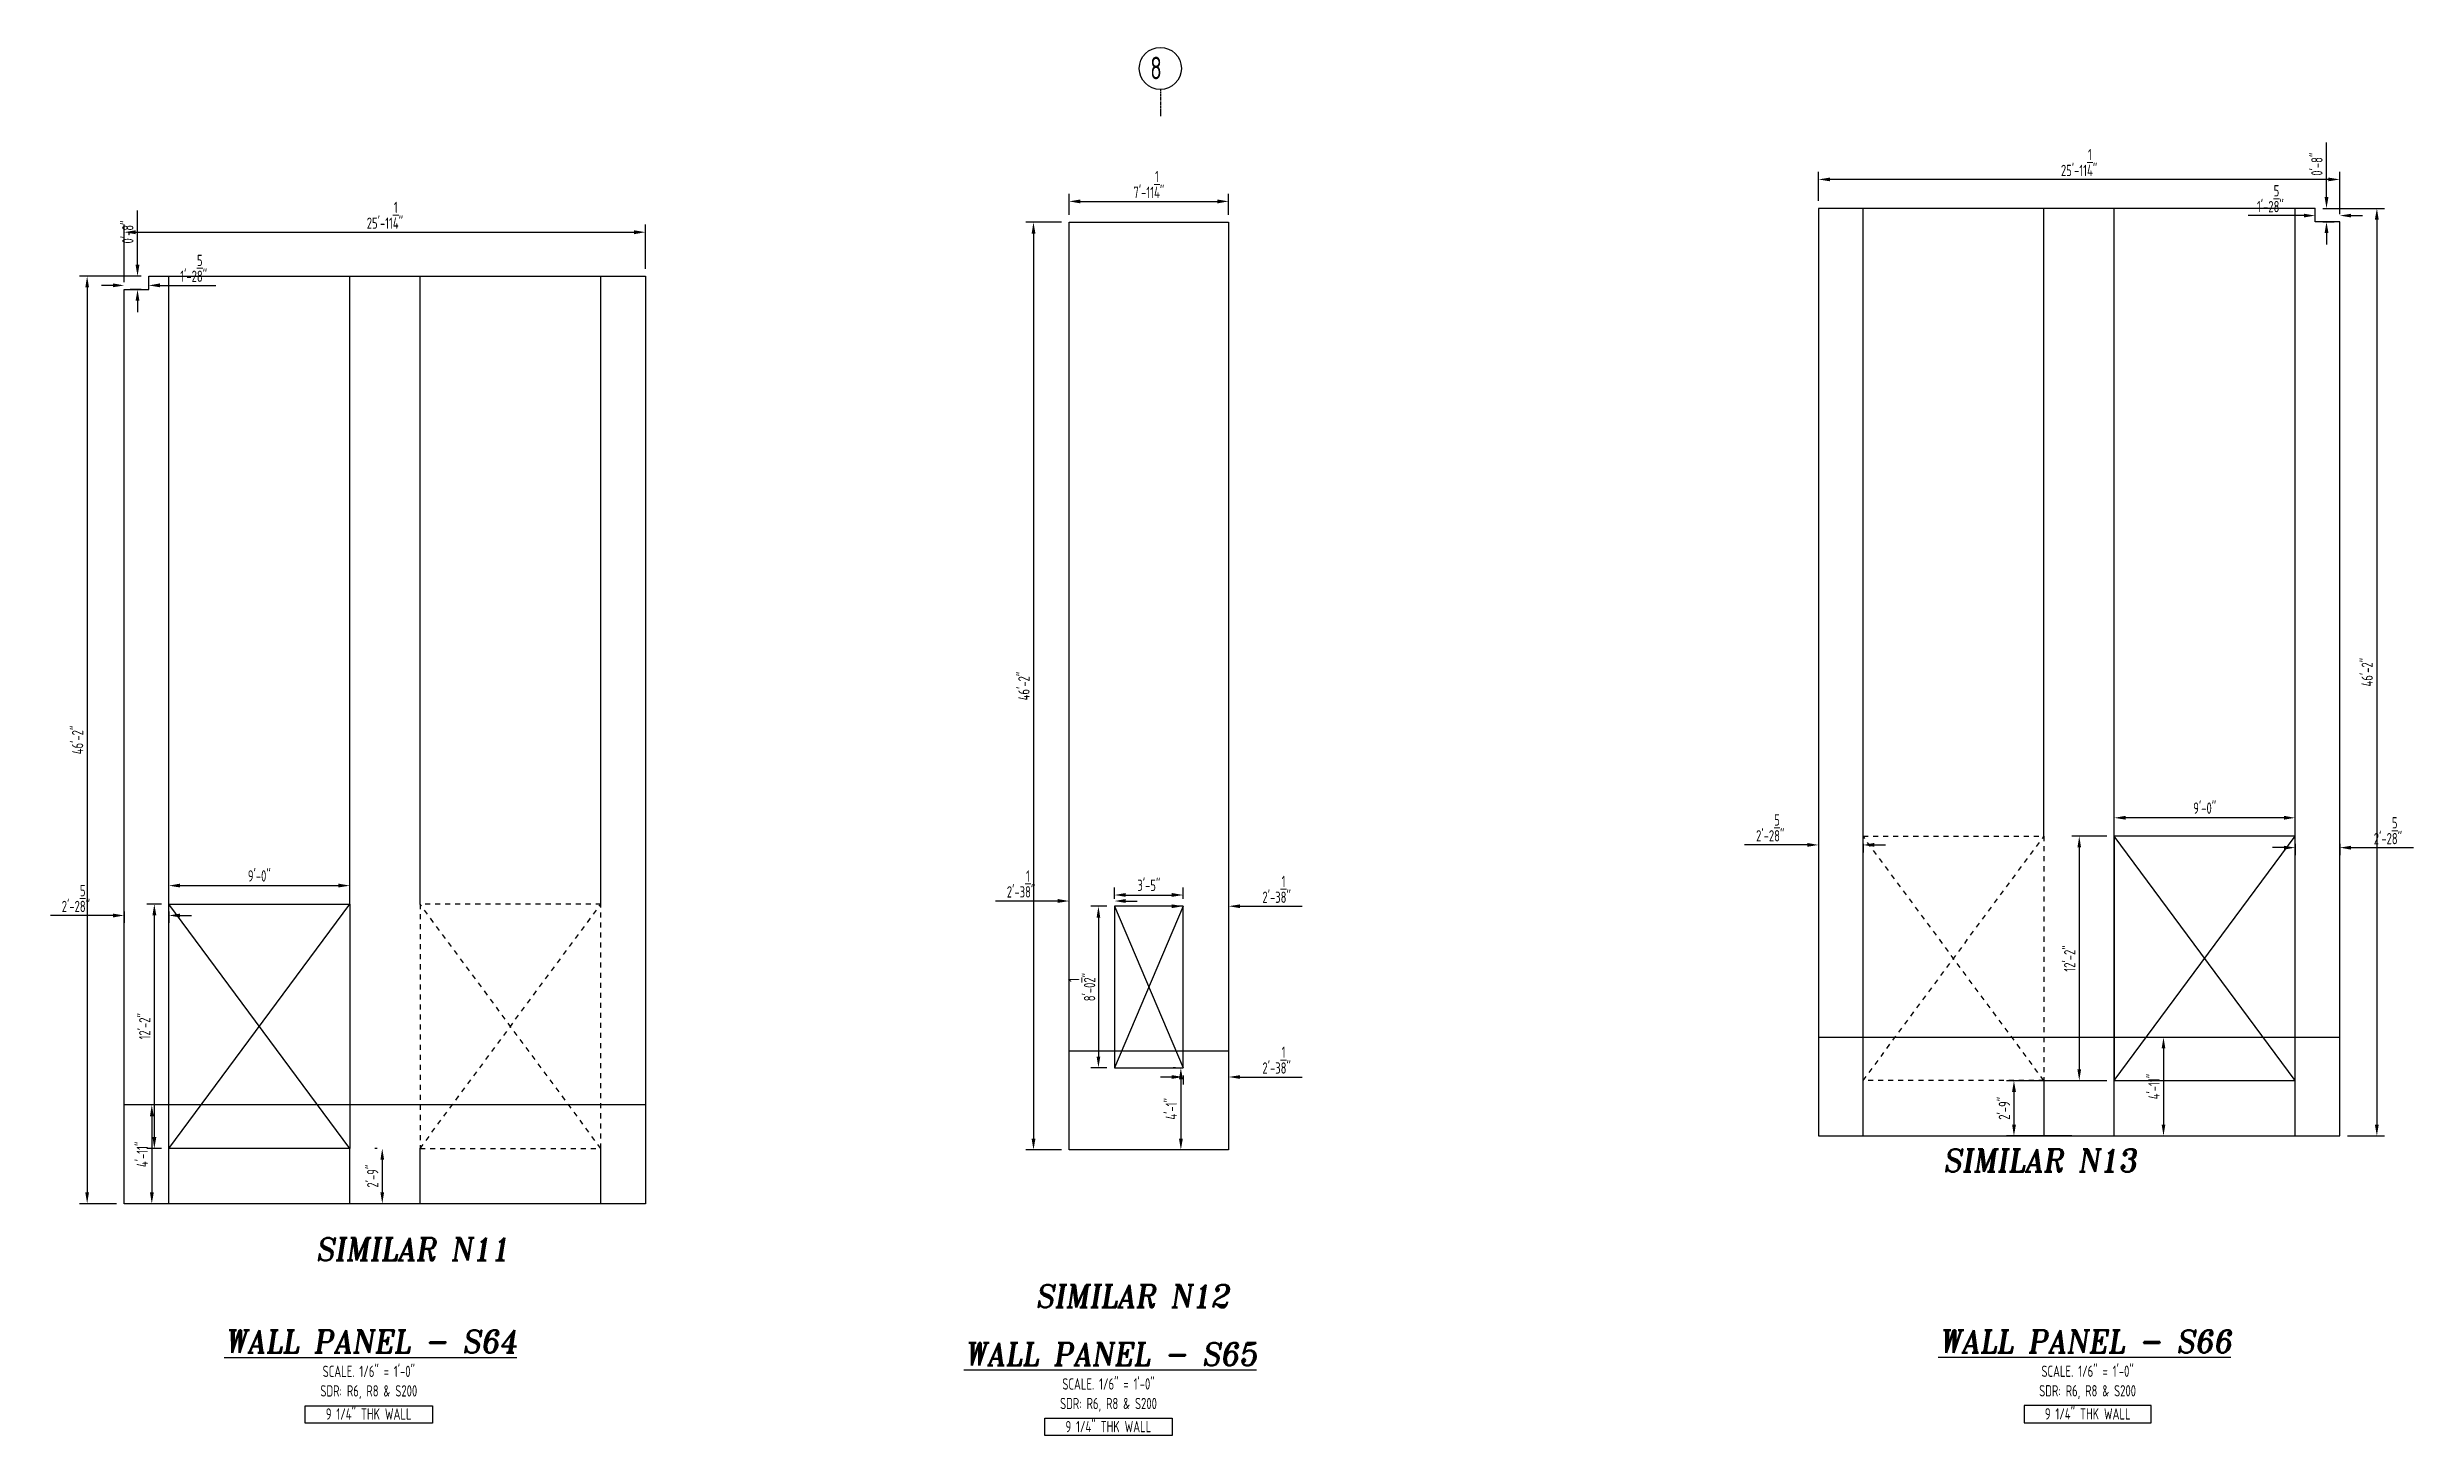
# Model space of a CAD drawing. Header units: inches. Extents: x 10095 to 38568, y -2433 to 4174.
# Drawn here: x 22784 to 24198, y -1977 to -1148 of the extents above; entities that cross this region are included whole.
import ezdxf
from ezdxf.enums import TextEntityAlignment as Align

# ---------------------------------------------------------------- set-up
doc = ezdxf.new("R2010")
doc.units = ezdxf.units.IN
doc.header["$MEASUREMENT"] = 0
doc.linetypes.add('HIDDEN', pattern=[6, 3, -3])
doc.linetypes.add('PHANTOM', pattern=[2.5, 1.25, -0.25, 0.25, -0.25, 0.25, -0.25])
doc.layers.get('0').update_dxf_attribs({"linetype": 'CONTINUOUS'})
doc.layers.get('Defpoints').update_dxf_attribs({"linetype": 'CONTINUOUS'})
for name, color, linetype in [('0-25', 7, 'CONTINUOUS'), ('0-35', 3, 'CONTINUOUS'), ('0-35TEXT', 3, 'CONTINUOUS'), ('0-50', 10, 'CONTINUOUS'), ('GRID', 8, 'PHANTOM'), ('Hatch', 253, 'CONTINUOUS'), ('hidden', 7, 'HIDDEN')]:
    doc.layers.add(name, color=color, linetype=linetype)
doc.layers.add('COVER', color=6, linetype='CONTINUOUS', lineweight=0, plot=False)
doc.styles.add('AR', font='ARCHQUIK.shx', dxfattribs={"width": 0.8})
doc.styles.add('ROMANT', font='romant')
doc.dimstyles.new('CADS_DIM_48', dxfattribs={"dimscale": 48, "dimtxt": 0.09375, "dimasz": 0.09375, "dimexe": 0.0625, "dimexo": 0.0625, "dimgap": 0.09375, "dimtad": 0, "dimtih": 1, "dimtoh": 1, "dimzin": 1, "dimdsep": 46, "dimlunit": 4, "dimtxsty": 'AR', "dimblk": 'CLOSED', "dimcen": 0.1875, "dimadec": 0, "dimazin": 0, "dimtfac": 1, "dimtofl": 0, "dimtmove": 0, "dimatfit": 1, "dimldrblk": 'DOTBLANK', "dimfxl": 1, "dimtzin": 0, "dimarcsym": 0})

msp = doc.modelspace()

# ---------------------------------------------------------------- texts
at = {"color": 7, "linetype": 'Continuous', "style": 'ROMANT', "oblique": 9, "width": 0.95}
for s, p in [('%%UWALL PANEL - S64', (22976.83734, -1928.03516)), ('%%UWALL PANEL - S65', (23418.47463, -1935.56854)), ('%%UWALL PANEL - S66', (24000.31371, -1927.96516))]:
    msp.add_text(s, height=13.5, dxfattribs=at).set_placement(p, align=Align.CENTER)
at = {"layer": '0-35TEXT', "style": 'AR', "width": 0.8}
for s, p in [('SCALE. 1/6" = 1\'-0"', (22975.46547, -1942.48205)), ('SCALE. 1/6" = 1\'-0"', (24001.68558, -1942.41205)), ('SDR: R6, R8 & S200', (22975.46547, -1954.15025)), ('SCALE. 1/6" = 1\'-0"', (23417.10275, -1950.01543)), ('SDR: R6, R8 & S200', (24001.68558, -1954.08025)), ('9 1/4" THK WALL', (22975.38855, -1967.93826)), ('SDR: R6, R8 & S200', (23417.10275, -1961.68363)), ('9 1/4" THK WALL', (24001.7625, -1967.86826)), ('9 1/4" THK WALL', (23417.02583, -1975.47165))]:
    msp.add_text(s, height=6.7498312, dxfattribs=at).set_placement(p, align=Align.CENTER)
at = {"layer": '0-50', "style": 'AR', "width": 0.8}
msp.add_text('8', height=13.5, dxfattribs=at).set_placement((23442.01019, -1167.38913))
at = {"layer": 'COVER', "style": 'ROMANT', "oblique": 9, "width": 0.95}
for s, p in [('SIMILAR N13', (23973.20783, -1819.87029)), ('SIMILAR N11', (23001.60182, -1872.94865)), ('SIMILAR N12', (23431.29697, -1900.8955))]:
    msp.add_text(s, height=13.5, dxfattribs=at).set_placement(p, align=Align.CENTER)

# ---------------------------------------------------------------- blocks, each defined once
blk = doc.blocks.new('*D172')
at = {"layer": 'COVER', "color": 0, "lineweight": -2, "transparency": 16777216}
for p, q in [((23393.6, -1248.3), (23393.6, -1235.8)), ((23400.3, -1240.3), (23482.1, -1240.3)), ((23488.8, -1248.3), (23488.8, -1235.8))]:
    blk.add_line(p, q, dxfattribs=at)
at = {"layer": 'COVER', "color": 0, "transparency": 16777216}
for points in [[(23400.3, -1239.2), (23400.3, -1241.5), (23393.6, -1240.3)], [(23482.1, -1239.2), (23482.1, -1241.5), (23488.8, -1240.3)]]:
    blk.add_solid(points, dxfattribs=at)
at = {"layer": 'Defpoints', "color": 0, "transparency": 16777216}
for p in [(23488.8, -1240.3), (23393.6, -1252.8), (23488.8, -1252.8)]:
    blk.add_point(p, dxfattribs=at)
at = {"layer": 'COVER', "color": 0, "transparency": 16777216, "insert": (23441.2, -1230.2), "char_height": 6.75, "attachment_point": 5, "style": 'AR'}
blk.add_mtext('7\'-11{\\H1.000000x;\\S1/4;}"', dxfattribs=at)
blk = doc.blocks.new('_DotBlank')
at = {"layer": '0-35', "color": 0, "lineweight": -2}
blk.add_line((-0.5, 0), (-1, 0), dxfattribs=at)
blk.add_circle((0, 0), 0.5, dxfattribs=at)
blk = doc.blocks.new('*D173')
at = {"layer": 'COVER', "color": 0, "lineweight": -2, "transparency": 16777216}
for p, q in [((23389.1, -1252.8), (23367.8, -1252.8)), ((23372.3, -1259.6), (23372.3, -1800.1)), ((23389.1, -1806.8), (23367.8, -1806.8))]:
    blk.add_line(p, q, dxfattribs=at)
at = {"layer": 'COVER', "color": 0, "transparency": 16777216}
for points in [[(23371.2, -1259.6), (23373.5, -1259.6), (23372.3, -1252.8)], [(23371.2, -1800.1), (23373.5, -1800.1), (23372.3, -1806.8)]]:
    blk.add_solid(points, dxfattribs=at)
at = {"layer": 'Defpoints', "color": 0, "transparency": 16777216}
for p in [(23393.6, -1252.8), (23372.3, -1806.8), (23393.6, -1806.8)]:
    blk.add_point(p, dxfattribs=at)
at = {"layer": 'COVER', "color": 0, "transparency": 16777216, "insert": (23366.6, -1529.8), "char_height": 6.75, "attachment_point": 5, "rotation": 90, "style": 'AR'}
blk.add_mtext('46\'-2"', dxfattribs=at)
blk = doc.blocks.new('*D174')
at = {"layer": 'COVER', "color": 0, "lineweight": -2, "transparency": 16777216}
for p, q in [((23416.2, -1661.3), (23406.6, -1661.3)), ((23411.1, -1668.1), (23411.1, -1751.1)), ((23416.2, -1757.8), (23406.6, -1757.8))]:
    blk.add_line(p, q, dxfattribs=at)
at = {"layer": 'COVER', "color": 0, "transparency": 16777216}
for points in [[(23410, -1668.1), (23412.2, -1668.1), (23411.1, -1661.3)], [(23410, -1751.1), (23412.2, -1751.1), (23411.1, -1757.8)]]:
    blk.add_solid(points, dxfattribs=at)
at = {"layer": 'Defpoints', "color": 0, "transparency": 16777216}
for p in [(23420.7, -1661.3), (23411.1, -1757.8), (23420.7, -1757.8)]:
    blk.add_point(p, dxfattribs=at)
at = {"layer": 'COVER', "color": 0, "transparency": 16777216, "insert": (23401.1, -1709.6), "char_height": 6.75, "attachment_point": 5, "rotation": 90, "style": 'AR'}
blk.add_mtext('8\'-0{\\H1.000000x;\\S1/2;}"', dxfattribs=at)
blk = doc.blocks.new('*D175')
at = {"layer": 'COVER', "color": 0, "lineweight": -2, "transparency": 16777216}
for p, q in [((23420.7, -1656.8), (23420.7, -1650.1)), ((23427.4, -1654.6), (23454.9, -1654.6)), ((23461.7, -1656.8), (23461.7, -1650.1))]:
    blk.add_line(p, q, dxfattribs=at)
at = {"layer": 'COVER', "color": 0, "transparency": 16777216}
for points in [[(23427.4, -1653.4), (23427.4, -1655.7), (23420.7, -1654.6)], [(23454.9, -1653.4), (23454.9, -1655.7), (23461.7, -1654.6)]]:
    blk.add_solid(points, dxfattribs=at)
at = {"layer": 'Defpoints', "color": 0, "transparency": 16777216}
for p in [(23461.7, -1654.6), (23420.7, -1661.3), (23461.7, -1661.3)]:
    blk.add_point(p, dxfattribs=at)
at = {"layer": 'COVER', "color": 0, "transparency": 16777216, "insert": (23441.2, -1648.8), "char_height": 6.75, "attachment_point": 5, "style": 'AR'}
blk.add_mtext('3\'-5"', dxfattribs=at)
blk = doc.blocks.new('*D176')
at = {"layer": 'COVER', "color": 0, "lineweight": -2, "transparency": 16777216}
for p, q in [((23454.9, -1763.3), (23448.2, -1763.3)), ((23461.7, -1762.3), (23461.7, -1767.8)), ((23488.8, -1762.3), (23488.8, -1767.8)), ((23495.6, -1763.3), (23532.7, -1763.3))]:
    blk.add_line(p, q, dxfattribs=at)
at = {"layer": 'COVER', "color": 0, "transparency": 16777216}
for points in [[(23454.9, -1762.2), (23454.9, -1764.4), (23461.7, -1763.3)], [(23495.6, -1762.2), (23495.6, -1764.4), (23488.8, -1763.3)]]:
    blk.add_solid(points, dxfattribs=at)
at = {"layer": 'Defpoints', "color": 0, "transparency": 16777216}
for p in [(23461.7, -1757.8), (23488.8, -1757.8), (23488.8, -1763.3)]:
    blk.add_point(p, dxfattribs=at)
at = {"layer": 'COVER', "color": 0, "transparency": 16777216, "insert": (23517.5, -1753.2), "char_height": 6.75, "attachment_point": 5, "style": 'AR'}
blk.add_mtext('2\'-3{\\H1.000000x;\\S1/8;}"', dxfattribs=at)
blk = doc.blocks.new('*D177')
at = {"layer": 'COVER', "color": 0, "lineweight": -2, "transparency": 16777216}
for p, q in [((23457.2, -1757.8), (23455.8, -1757.8)), ((23460.3, -1764.6), (23460.3, -1800.1)), ((23457.2, -1806.8), (23455.8, -1806.8))]:
    blk.add_line(p, q, dxfattribs=at)
at = {"layer": 'COVER', "color": 0, "transparency": 16777216}
for points in [[(23459.2, -1764.6), (23461.5, -1764.6), (23460.3, -1757.8)], [(23459.2, -1800.1), (23461.5, -1800.1), (23460.3, -1806.8)]]:
    blk.add_solid(points, dxfattribs=at)
at = {"layer": 'Defpoints', "color": 0, "transparency": 16777216}
for p in [(23461.7, -1757.8), (23460.3, -1806.8), (23461.7, -1806.8)]:
    blk.add_point(p, dxfattribs=at)
at = {"layer": 'COVER', "color": 0, "transparency": 16777216, "insert": (23454.6, -1782.3), "char_height": 6.75, "attachment_point": 5, "rotation": 90, "style": 'AR'}
blk.add_mtext('4\'-1"', dxfattribs=at)
blk = doc.blocks.new('*D178')
at = {"layer": 'COVER', "color": 0, "lineweight": -2, "transparency": 16777216}
for p, q in [((23454.9, -1661.3), (23448.2, -1661.3)), ((23495.6, -1661.3), (23532.7, -1661.3))]:
    blk.add_line(p, q, dxfattribs=at)
at = {"layer": 'COVER', "color": 0, "transparency": 16777216}
for points in [[(23454.9, -1660.2), (23454.9, -1662.4), (23461.7, -1661.3)], [(23495.6, -1660.2), (23495.6, -1662.4), (23488.8, -1661.3)]]:
    blk.add_solid(points, dxfattribs=at)
at = {"layer": 'Defpoints', "color": 0, "transparency": 16777216}
for p in [(23461.7, -1661.3), (23488.8, -1661.3), (23488.8, -1661.3)]:
    blk.add_point(p, dxfattribs=at)
at = {"layer": 'COVER', "color": 0, "transparency": 16777216, "insert": (23517.5, -1651.2), "char_height": 6.75, "attachment_point": 5, "style": 'AR'}
blk.add_mtext('2\'-3{\\H1.000000x;\\S1/8;}"', dxfattribs=at)
blk = doc.blocks.new('*D179')
at = {"layer": 'COVER', "color": 0, "lineweight": -2, "transparency": 16777216}
for p, q in [((24137.6, -1248), (24137.6, -1244.3)), ((24152.3, -1248), (24152.3, -1244.3)), ((24130.9, -1248.8), (24097.5, -1248.8)), ((24159, -1248.8), (24165.8, -1248.8))]:
    blk.add_line(p, q, dxfattribs=at)
at = {"layer": 'COVER', "color": 0, "transparency": 16777216}
for points in [[(24130.9, -1247.7), (24130.9, -1249.9), (24137.6, -1248.8)], [(24159, -1247.7), (24159, -1249.9), (24152.3, -1248.8)]]:
    blk.add_solid(points, dxfattribs=at)
at = {"layer": 'Defpoints', "color": 0, "transparency": 16777216}
for p in [(24137.6, -1248.8), (24137.6, -1252.5), (24152.3, -1252.5)]:
    blk.add_point(p, dxfattribs=at)
at = {"layer": 'COVER', "color": 0, "transparency": 16777216, "insert": (24110.8, -1238.7), "char_height": 6.75, "attachment_point": 5, "style": 'AR'}
blk.add_mtext('1\'-2{\\H1.000000x;\\S5/8;}"', dxfattribs=at)
blk = doc.blocks.new('*D180')
at = {"layer": 'COVER', "color": 0, "lineweight": -2, "transparency": 16777216}
for p, q in [((24144.3, -1237.7), (24144.3, -1205.2)), ((24142.1, -1244.5), (24148.8, -1244.5)), ((24142.1, -1252.5), (24148.8, -1252.5)), ((24144.3, -1259.2), (24144.3, -1266))]:
    blk.add_line(p, q, dxfattribs=at)
at = {"layer": 'COVER', "color": 0, "transparency": 16777216}
for points in [[(24143.2, -1237.7), (24145.5, -1237.7), (24144.3, -1244.5)], [(24143.2, -1259.2), (24145.5, -1259.2), (24144.3, -1252.5)]]:
    blk.add_solid(points, dxfattribs=at)
at = {"layer": 'Defpoints', "color": 0, "transparency": 16777216}
for p in [(24137.6, -1244.5), (24144.3, -1244.5), (24137.6, -1252.5)]:
    blk.add_point(p, dxfattribs=at)
at = {"layer": 'COVER', "color": 0, "transparency": 16777216, "insert": (24138.6, -1218.1), "char_height": 6.75, "attachment_point": 5, "rotation": 90, "style": 'AR'}
blk.add_mtext('0\'-8"', dxfattribs=at)
blk = doc.blocks.new('*D181')
at = {"layer": 'COVER', "color": 0, "lineweight": -2, "transparency": 16777216}
for p, q in [((23841, -1240), (23841, -1222.7)), ((24145.5, -1227.2), (23847.8, -1227.2)), ((24152.3, -1248), (24152.3, -1222.7))]:
    blk.add_line(p, q, dxfattribs=at)
at = {"layer": 'COVER', "color": 0, "transparency": 16777216}
for points in [[(23847.8, -1226.1), (23847.8, -1228.3), (23841, -1227.2)], [(24145.5, -1226.1), (24145.5, -1228.3), (24152.3, -1227.2)]]:
    blk.add_solid(points, dxfattribs=at)
at = {"layer": 'Defpoints', "color": 0, "transparency": 16777216}
for p in [(23841, -1227.2), (23841, -1244.5), (24152.3, -1252.5)]:
    blk.add_point(p, dxfattribs=at)
at = {"layer": 'COVER', "color": 0, "transparency": 16777216, "insert": (23996.6, -1217.1), "char_height": 6.75, "attachment_point": 5, "style": 'AR'}
blk.add_mtext('25\'-11{\\H1.000000x;\\S1/4;}"', dxfattribs=at)
blk = doc.blocks.new('*D182')
at = {"layer": 'COVER', "color": 0, "lineweight": -2, "transparency": 16777216}
for p, q in [((24142.1, -1244.5), (24178.9, -1244.5)), ((24174.4, -1251.2), (24174.4, -1791.7)), ((24156.8, -1798.5), (24178.9, -1798.5))]:
    blk.add_line(p, q, dxfattribs=at)
at = {"layer": 'COVER', "color": 0, "transparency": 16777216}
for points in [[(24173.2, -1251.2), (24175.5, -1251.2), (24174.4, -1244.5)], [(24173.2, -1791.7), (24175.5, -1791.7), (24174.4, -1798.5)]]:
    blk.add_solid(points, dxfattribs=at)
at = {"layer": 'Defpoints', "color": 0, "transparency": 16777216}
for p in [(24137.6, -1244.5), (24152.3, -1798.5), (24174.4, -1798.5)]:
    blk.add_point(p, dxfattribs=at)
at = {"layer": 'COVER', "color": 0, "transparency": 16777216, "insert": (24168.6, -1521.5), "char_height": 6.75, "attachment_point": 5, "rotation": 90, "style": 'AR'}
blk.add_mtext('46\'-2"', dxfattribs=at)
blk = doc.blocks.new('*D183')
at = {"layer": 'COVER', "color": 0, "lineweight": -2, "transparency": 16777216}
for p, q in [((24017, -1739.5), (24051.5, -1739.5)), ((24047, -1746.2), (24047, -1791.7)), ((24017, -1798.5), (24051.5, -1798.5))]:
    blk.add_line(p, q, dxfattribs=at)
at = {"layer": 'COVER', "color": 0, "transparency": 16777216}
for points in [[(24045.9, -1746.2), (24048.1, -1746.2), (24047, -1739.5)], [(24045.9, -1791.7), (24048.1, -1791.7), (24047, -1798.5)]]:
    blk.add_solid(points, dxfattribs=at)
at = {"layer": 'Defpoints', "color": 0, "transparency": 16777216}
for p in [(24012.5, -1739.5), (24012.5, -1798.5), (24047, -1798.5)]:
    blk.add_point(p, dxfattribs=at)
at = {"layer": 'COVER', "color": 0, "transparency": 16777216, "insert": (24041.3, -1769), "char_height": 6.75, "attachment_point": 5, "rotation": 90, "style": 'AR'}
blk.add_mtext('4\'-11"', dxfattribs=at)
blk = doc.blocks.new('*D184')
at = {"layer": 'COVER', "color": 0, "lineweight": -2, "transparency": 16777216}
for p, q in [((23992.2, -1765.5), (23953.2, -1765.5)), ((23957.7, -1772.2), (23957.7, -1791.7)), ((23992.2, -1798.5), (23953.2, -1798.5))]:
    blk.add_line(p, q, dxfattribs=at)
at = {"layer": 'COVER', "color": 0, "transparency": 16777216}
for points in [[(23956.6, -1772.2), (23958.9, -1772.2), (23957.7, -1765.5)], [(23956.6, -1791.7), (23958.9, -1791.7), (23957.7, -1798.5)]]:
    blk.add_solid(points, dxfattribs=at)
at = {"layer": 'Defpoints', "color": 0, "transparency": 16777216}
for p in [(23996.7, -1765.5), (23957.7, -1798.5), (23996.7, -1798.5)]:
    blk.add_point(p, dxfattribs=at)
at = {"layer": 'COVER', "color": 0, "transparency": 16777216, "insert": (23952, -1782), "char_height": 6.75, "attachment_point": 5, "rotation": 90, "style": 'AR'}
blk.add_mtext('2\'-9"', dxfattribs=at)
blk = doc.blocks.new('*D185')
at = {"layer": 'COVER', "color": 0, "lineweight": -2, "transparency": 16777216}
for p, q in [((24118.9, -1626.3), (24112.1, -1626.3)), ((24125.6, -1624), (24125.6, -1630.8)), ((24152.3, -1624), (24152.3, -1630.8)), ((24159, -1626.3), (24196.3, -1626.3))]:
    blk.add_line(p, q, dxfattribs=at)
at = {"layer": 'COVER', "color": 0, "transparency": 16777216}
for points in [[(24118.9, -1625.2), (24118.9, -1627.5), (24125.6, -1626.3)], [(24159, -1625.2), (24159, -1627.5), (24152.3, -1626.3)]]:
    blk.add_solid(points, dxfattribs=at)
at = {"layer": 'Defpoints', "color": 0, "transparency": 16777216}
for p in [(24125.6, -1619.5), (24152.3, -1619.5), (24152.3, -1626.3)]:
    blk.add_point(p, dxfattribs=at)
at = {"layer": 'COVER', "color": 0, "transparency": 16777216, "insert": (24181, -1616.2), "char_height": 6.75, "attachment_point": 5, "style": 'AR'}
blk.add_mtext('2\'-2{\\H1.000000x;\\S5/8;}"', dxfattribs=at)
blk = doc.blocks.new('*D186')
at = {"layer": 'COVER', "color": 0, "lineweight": -2, "transparency": 16777216}
for p, q in [((24013.1, -1619.5), (23992.2, -1619.5)), ((23996.7, -1626.2), (23996.7, -1758.7)), ((24013.1, -1765.5), (23992.2, -1765.5))]:
    blk.add_line(p, q, dxfattribs=at)
at = {"layer": 'COVER', "color": 0, "transparency": 16777216}
for points in [[(23995.6, -1626.2), (23997.8, -1626.2), (23996.7, -1619.5)], [(23995.6, -1758.7), (23997.8, -1758.7), (23996.7, -1765.5)]]:
    blk.add_solid(points, dxfattribs=at)
at = {"layer": 'Defpoints', "color": 0, "transparency": 16777216}
for p in [(24017.6, -1619.5), (23996.7, -1765.5), (24017.6, -1765.5)]:
    blk.add_point(p, dxfattribs=at)
at = {"layer": 'COVER', "color": 0, "transparency": 16777216, "insert": (23991, -1692.5), "char_height": 6.75, "attachment_point": 5, "rotation": 90, "style": 'AR'}
blk.add_mtext('12\'-2"', dxfattribs=at)
blk = doc.blocks.new('*D187')
at = {"layer": 'COVER', "color": 0, "lineweight": -2, "transparency": 16777216}
for p, q in [((24017.6, -1615), (24017.6, -1604)), ((24118.9, -1608.5), (24024.4, -1608.5)), ((24125.6, -1615), (24125.6, -1604))]:
    blk.add_line(p, q, dxfattribs=at)
at = {"layer": 'COVER', "color": 0, "transparency": 16777216}
for points in [[(24024.4, -1607.3), (24024.4, -1609.6), (24017.6, -1608.5)], [(24118.9, -1607.3), (24118.9, -1609.6), (24125.6, -1608.5)]]:
    blk.add_solid(points, dxfattribs=at)
at = {"layer": 'Defpoints', "color": 0, "transparency": 16777216}
for p in [(24017.6, -1608.5), (24017.6, -1619.5), (24125.6, -1619.5)]:
    blk.add_point(p, dxfattribs=at)
at = {"layer": 'COVER', "color": 0, "transparency": 16777216, "insert": (24071.6, -1602.7), "char_height": 6.75, "attachment_point": 5, "style": 'AR'}
blk.add_mtext('9\'-0"', dxfattribs=at)
blk = doc.blocks.new('*D188')
at = {"layer": 'COVER', "color": 0, "lineweight": -2, "transparency": 16777216}
for p, q in [((23834.3, -1624.7), (23796.9, -1624.7)), ((23841, -1624), (23841, -1629.2)), ((23867.6, -1624), (23867.6, -1629.2)), ((23874.4, -1624.7), (23881.1, -1624.7))]:
    blk.add_line(p, q, dxfattribs=at)
at = {"layer": 'COVER', "color": 0, "transparency": 16777216}
for points in [[(23834.3, -1623.5), (23834.3, -1625.8), (23841, -1624.7)], [(23874.4, -1623.5), (23874.4, -1625.8), (23867.6, -1624.7)]]:
    blk.add_solid(points, dxfattribs=at)
at = {"layer": 'Defpoints', "color": 0, "transparency": 16777216}
for p in [(23841, -1619.5), (23841, -1624.7), (23867.6, -1619.5)]:
    blk.add_point(p, dxfattribs=at)
at = {"layer": 'COVER', "color": 0, "transparency": 16777216, "insert": (23812.2, -1614.5), "char_height": 6.75, "attachment_point": 5, "style": 'AR'}
blk.add_mtext('2\'-2{\\H1.000000x;\\S5/8;}"', dxfattribs=at)
blk = doc.blocks.new('*D189')
at = {"layer": 'COVER', "color": 0, "lineweight": -2, "transparency": 16777216}
for p, q in [((23393.6, -1656.8), (23393.6, -1653.7)), ((23420.7, -1656.8), (23420.7, -1653.7)), ((23386.8, -1658.2), (23349.7, -1658.2)), ((23427.4, -1658.2), (23434.2, -1658.2))]:
    blk.add_line(p, q, dxfattribs=at)
at = {"layer": 'COVER', "color": 0, "transparency": 16777216}
for points in [[(23386.8, -1657), (23386.8, -1659.3), (23393.6, -1658.2)], [(23427.4, -1657), (23427.4, -1659.3), (23420.7, -1658.2)]]:
    blk.add_solid(points, dxfattribs=at)
at = {"layer": 'Defpoints', "color": 0, "transparency": 16777216}
for p in [(23393.6, -1658.2), (23393.6, -1661.3), (23420.7, -1661.3)]:
    blk.add_point(p, dxfattribs=at)
at = {"layer": 'COVER', "color": 0, "transparency": 16777216, "insert": (23364.9, -1648), "char_height": 6.75, "attachment_point": 5, "style": 'AR'}
blk.add_mtext('2\'-3{\\H1.000000x;\\S1/8;}"', dxfattribs=at)
blk = doc.blocks.new('*D287')
at = {"layer": 'COVER', "color": 0, "lineweight": -2, "transparency": 16777216}
for p, q in [((22829.4, -1288.5), (22829.4, -1286)), ((22844.1, -1288.5), (22844.1, -1286)), ((22822.7, -1290.5), (22815.9, -1290.5)), ((22850.8, -1290.5), (22884.2, -1290.5))]:
    blk.add_line(p, q, dxfattribs=at)
at = {"layer": 'COVER', "color": 0, "transparency": 16777216}
for points in [[(22822.7, -1289.3), (22822.7, -1291.6), (22829.4, -1290.5)], [(22850.8, -1289.3), (22850.8, -1291.6), (22844.1, -1290.5)]]:
    blk.add_solid(points, dxfattribs=at)
at = {"layer": 'Defpoints', "color": 0, "transparency": 16777216}
for p in [(22829.4, -1293), (22844.1, -1290.5), (22844.1, -1293)]:
    blk.add_point(p, dxfattribs=at)
at = {"layer": 'COVER', "color": 0, "transparency": 16777216, "insert": (22870.9, -1280.3), "char_height": 6.75, "attachment_point": 5, "style": 'AR'}
blk.add_mtext('1\'-2{\\H1.000000x;\\S5/8;}"', dxfattribs=at)
blk = doc.blocks.new('*D288')
at = {"layer": 'COVER', "color": 0, "lineweight": -2, "transparency": 16777216}
for p, q in [((22837.4, -1278.2), (22837.4, -1245.8)), ((22839.6, -1285), (22832.9, -1285)), ((22839.6, -1293), (22832.9, -1293)), ((22837.4, -1299.7), (22837.4, -1306.5))]:
    blk.add_line(p, q, dxfattribs=at)
at = {"layer": 'COVER', "color": 0, "transparency": 16777216}
for points in [[(22836.2, -1278.2), (22838.5, -1278.2), (22837.4, -1285)], [(22836.2, -1299.7), (22838.5, -1299.7), (22837.4, -1293)]]:
    blk.add_solid(points, dxfattribs=at)
at = {"layer": 'Defpoints', "color": 0, "transparency": 16777216}
for p in [(22837.4, -1285), (22844.1, -1285), (22844.1, -1293)]:
    blk.add_point(p, dxfattribs=at)
at = {"layer": 'COVER', "color": 0, "transparency": 16777216, "insert": (22831.6, -1258.6), "char_height": 6.75, "attachment_point": 5, "rotation": 90, "style": 'AR'}
blk.add_mtext('0\'-8"', dxfattribs=at)
blk = doc.blocks.new('*D289')
at = {"layer": 'COVER', "color": 0, "lineweight": -2, "transparency": 16777216}
for p, q in [((22829.4, -1288.5), (22829.4, -1254.2)), ((22836.2, -1258.7), (23133.9, -1258.7)), ((23140.7, -1280.5), (23140.7, -1254.2))]:
    blk.add_line(p, q, dxfattribs=at)
at = {"layer": 'COVER', "color": 0, "transparency": 16777216}
for points in [[(22836.2, -1257.6), (22836.2, -1259.9), (22829.4, -1258.7)], [(23133.9, -1257.6), (23133.9, -1259.9), (23140.7, -1258.7)]]:
    blk.add_solid(points, dxfattribs=at)
at = {"layer": 'Defpoints', "color": 0, "transparency": 16777216}
for p in [(23140.7, -1258.7), (23140.7, -1285), (22829.4, -1293)]:
    blk.add_point(p, dxfattribs=at)
at = {"layer": 'COVER', "color": 0, "transparency": 16777216, "insert": (22985.1, -1248.6), "char_height": 6.75, "attachment_point": 5, "style": 'AR'}
blk.add_mtext('25\'-11{\\H1.000000x;\\S1/4;}"', dxfattribs=at)
blk = doc.blocks.new('*D290')
at = {"layer": 'COVER', "color": 0, "lineweight": -2, "transparency": 16777216}
for p, q in [((22839.6, -1285), (22802.8, -1285)), ((22807.3, -1291.7), (22807.3, -1832.2)), ((22824.9, -1839), (22802.8, -1839))]:
    blk.add_line(p, q, dxfattribs=at)
at = {"layer": 'COVER', "color": 0, "transparency": 16777216}
for points in [[(22806.2, -1291.7), (22808.4, -1291.7), (22807.3, -1285)], [(22806.2, -1832.2), (22808.4, -1832.2), (22807.3, -1839)]]:
    blk.add_solid(points, dxfattribs=at)
at = {"layer": 'Defpoints', "color": 0, "transparency": 16777216}
for p in [(22844.1, -1285), (22807.3, -1839), (22829.4, -1839)]:
    blk.add_point(p, dxfattribs=at)
at = {"layer": 'COVER', "color": 0, "transparency": 16777216, "insert": (22801.6, -1562), "char_height": 6.75, "attachment_point": 5, "rotation": 90, "style": 'AR'}
blk.add_mtext('46\'-2"', dxfattribs=at)
blk = doc.blocks.new('*D291')
at = {"layer": 'COVER', "color": 0, "lineweight": -2, "transparency": 16777216}
for p, q in [((22842, -1780), (22841.4, -1780)), ((22845.9, -1786.7), (22845.9, -1832.2)), ((22842, -1839), (22841.4, -1839))]:
    blk.add_line(p, q, dxfattribs=at)
at = {"layer": 'COVER', "color": 0, "transparency": 16777216}
for points in [[(22844.8, -1786.7), (22847.1, -1786.7), (22845.9, -1780)], [(22844.8, -1832.2), (22847.1, -1832.2), (22845.9, -1839)]]:
    blk.add_solid(points, dxfattribs=at)
at = {"layer": 'Defpoints', "color": 0, "transparency": 16777216}
for p in [(22846.5, -1780), (22845.9, -1839), (22846.5, -1839)]:
    blk.add_point(p, dxfattribs=at)
at = {"layer": 'COVER', "color": 0, "transparency": 16777216, "insert": (22840.2, -1809.5), "char_height": 6.75, "attachment_point": 5, "rotation": 90, "style": 'AR'}
blk.add_mtext('4\'-11"', dxfattribs=at)
blk = doc.blocks.new('*D292')
at = {"layer": 'COVER', "color": 0, "lineweight": -2, "transparency": 16777216}
for p, q in [((22980.5, -1806), (22979, -1806)), ((22983.5, -1812.7), (22983.5, -1832.2)), ((22980.5, -1839), (22979, -1839))]:
    blk.add_line(p, q, dxfattribs=at)
at = {"layer": 'COVER', "color": 0, "transparency": 16777216}
for points in [[(22982.4, -1812.7), (22984.6, -1812.7), (22983.5, -1806)], [(22982.4, -1832.2), (22984.6, -1832.2), (22983.5, -1839)]]:
    blk.add_solid(points, dxfattribs=at)
at = {"layer": 'Defpoints', "color": 0, "transparency": 16777216}
for p in [(22985, -1806), (22983.5, -1839), (22985, -1839)]:
    blk.add_point(p, dxfattribs=at)
at = {"layer": 'COVER', "color": 0, "transparency": 16777216, "insert": (22977.8, -1822.5), "char_height": 6.75, "attachment_point": 5, "rotation": 90, "style": 'AR'}
blk.add_mtext('2\'-9"', dxfattribs=at)
blk = doc.blocks.new('*D293')
at = {"layer": 'COVER', "color": 0, "lineweight": -2, "transparency": 16777216}
for p, q in [((22822.7, -1666.8), (22785.4, -1666.8)), ((22829.4, -1664.5), (22829.4, -1671.3)), ((22856.1, -1664.5), (22856.1, -1671.3)), ((22862.8, -1666.8), (22869.6, -1666.8))]:
    blk.add_line(p, q, dxfattribs=at)
at = {"layer": 'COVER', "color": 0, "transparency": 16777216}
for points in [[(22822.7, -1665.7), (22822.7, -1668), (22829.4, -1666.8)], [(22862.8, -1665.7), (22862.8, -1668), (22856.1, -1666.8)]]:
    blk.add_solid(points, dxfattribs=at)
at = {"layer": 'Defpoints', "color": 0, "transparency": 16777216}
for p in [(22829.4, -1660), (22829.4, -1666.8), (22856.1, -1660)]:
    blk.add_point(p, dxfattribs=at)
at = {"layer": 'COVER', "color": 0, "transparency": 16777216, "insert": (22800.6, -1656.7), "char_height": 6.75, "attachment_point": 5, "style": 'AR'}
blk.add_mtext('2\'-2{\\H1.000000x;\\S5/8;}"', dxfattribs=at)
blk = doc.blocks.new('*D294')
at = {"layer": 'COVER', "color": 0, "lineweight": -2, "transparency": 16777216}
for p, q in [((22851.6, -1660), (22842.9, -1660)), ((22847.4, -1666.7), (22847.4, -1799.2)), ((22851.6, -1806), (22842.9, -1806))]:
    blk.add_line(p, q, dxfattribs=at)
at = {"layer": 'COVER', "color": 0, "transparency": 16777216}
for points in [[(22846.3, -1666.7), (22848.6, -1666.7), (22847.4, -1660)], [(22846.3, -1799.2), (22848.6, -1799.2), (22847.4, -1806)]]:
    blk.add_solid(points, dxfattribs=at)
at = {"layer": 'Defpoints', "color": 0, "transparency": 16777216}
for p in [(22856.1, -1660), (22847.4, -1806), (22856.1, -1806)]:
    blk.add_point(p, dxfattribs=at)
at = {"layer": 'COVER', "color": 0, "transparency": 16777216, "insert": (22841.7, -1733), "char_height": 6.75, "attachment_point": 5, "rotation": 90, "style": 'AR'}
blk.add_mtext('12\'-2"', dxfattribs=at)
blk = doc.blocks.new('*D295')
at = {"layer": 'COVER', "color": 0, "lineweight": -2, "transparency": 16777216}
for p, q in [((22856.1, -1655.5), (22856.1, -1644.5)), ((22862.8, -1649), (22957.3, -1649)), ((22964.1, -1655.5), (22964.1, -1644.5))]:
    blk.add_line(p, q, dxfattribs=at)
at = {"layer": 'COVER', "color": 0, "transparency": 16777216}
for points in [[(22862.8, -1647.8), (22862.8, -1650.1), (22856.1, -1649)], [(22957.3, -1647.8), (22957.3, -1650.1), (22964.1, -1649)]]:
    blk.add_solid(points, dxfattribs=at)
at = {"layer": 'Defpoints', "color": 0, "transparency": 16777216}
for p in [(22964.1, -1649), (22856.1, -1660), (22964.1, -1660)]:
    blk.add_point(p, dxfattribs=at)
at = {"layer": 'COVER', "color": 0, "transparency": 16777216, "insert": (22910.1, -1643.2), "char_height": 6.75, "attachment_point": 5, "style": 'AR'}
blk.add_mtext('9\'-0"', dxfattribs=at)

# ---------------------------------------------------------------- dimensions: what is measured, and where the dimension line sits
at = {"layer": 'COVER'}
for base, p1, p2, angle, picture, middle in [((23841.00253, -1227.22479), (24152.25253, -1252.4696), (23841.00253, -1244.4696), 180, '*D181', (23996.62753, -1217.09979)), ((24144.33295, -1244.4696), (24137.62753, -1252.4696), (24137.62753, -1244.4696), 90, '*D180', (24138.59157, -1218.10581)), ((24174.36171, -1798.4696), (24137.62753, -1244.4696), (24152.25253, -1798.4696), 90, '*D182', (24168.62033, -1521.4696)), ((22837.35127, -1284.99135), (22844.05669, -1292.99135), (22844.05669, -1284.99135), 90, '*D288', (22831.60989, -1258.62756)), ((23372.33646, -1806.81825), (23393.55625, -1252.81825), (23393.55625, -1806.81825), 90, '*D173', (23366.59508, -1529.81825)), ((22807.32252, -1838.99135), (22844.05669, -1284.99135), (22829.43169, -1838.99135), 90, '*D290', (22801.58114, -1561.99135)), ((24017.62753, -1608.45054), (24125.62753, -1619.46914), (24017.62753, -1619.46914), 180, '*D187', (24071.62753, -1602.70916)), ((23841.00253, -1624.65655), (23867.62753, -1619.46914), (23841.00253, -1619.46914), 180, '*D188', (23812.21805, -1614.53155)), ((23996.71237, -1765.4696), (24017.62753, -1619.46914), (24017.62753, -1765.4696), 90, '*D186', (23990.971, -1692.46937)), ((22847.42956, -1805.99135), (22856.05669, -1659.9909), (22856.05669, -1805.99135), 90, '*D294', (22841.68818, -1732.99113)), ((23411.07844, -1757.81825), (23420.68125, -1661.31825), (23420.68125, -1757.81825), 90, '*D174', (23401.06982, -1709.56825)), ((24047.01533, -1798.4696), (24012.49324, -1739.4696), (24012.49324, -1798.4696), 90, '*D183', (24041.27395, -1768.9696)), ((23460.33844, -1806.81825), (23461.68125, -1757.81825), (23461.68125, -1806.81825), 90, '*D177', (23454.59707, -1782.31825)), ((23957.7473, -1798.4696), (23996.71237, -1765.4696), (23996.71237, -1798.4696), 90, '*D184', (23952.00592, -1781.9696)), ((22845.93865, -1838.99135), (22846.49767, -1779.99135), (22846.49767, -1838.99135), 90, '*D291', (22840.19727, -1809.49135)), ((22983.5104, -1838.99135), (22984.97185, -1805.99135), (22984.97185, -1838.99135), 90, '*D292', (22977.76902, -1822.49135))]:
    dim = msp.add_linear_dim(base=base, p1=p1, p2=p2, angle=angle, dimstyle='CADS_DIM_48', override={"dimscale": 72, "dimgap": 0.03125, "dimtad": 1, "dimtih": 0, "dimtoh": 0, "dimdec": 3, "dimtdec": 3}, dxfattribs=at)
    dim.commit()
    dim.dimension.update_dxf_attribs({"geometry": picture, "text_midpoint": middle})
for base, p1, p2, picture, middle in [((23488.80625, -1240.34683), (23393.55625, -1252.81825), (23488.80625, -1252.81825), '*D172', (23441.18125, -1240.34683)), ((22829.43169, -1666.84901), (22856.05669, -1659.9909), (22829.43169, -1659.9909), '*D293', (22800.64721, -1666.84901))]:
    dim = msp.add_linear_dim(base=base, p1=p1, p2=p2, dimstyle='CADS_DIM_48', override={"dimscale": 72, "dimgap": 0.03125, "dimtad": 1, "dimtih": 0, "dimtoh": 0, "dimdec": 3, "dimtdec": 3}, dxfattribs=at)
    dim.commit()
    dim.dimension.update_dxf_attribs({"geometry": picture, "text_midpoint": middle, "dimtype": 160})
for base, p1, p2, picture, middle in [((24137.62753, -1248.82212), (24152.25253, -1252.4696), (24137.62753, -1252.4696), '*D179', (24110.79822, -1248.82212)), ((24152.25253, -1626.32725), (24125.62753, -1619.46914), (24152.25253, -1619.46914), '*D185', (24181.03702, -1626.32725))]:
    dim = msp.add_linear_dim(base=base, p1=p1, p2=p2, angle=180, dimstyle='CADS_DIM_48', override={"dimscale": 72, "dimgap": 0.03125, "dimtad": 1, "dimtih": 0, "dimtoh": 0, "dimdec": 3, "dimtdec": 3}, dxfattribs=at)
    dim.commit()
    dim.dimension.update_dxf_attribs({"geometry": picture, "text_midpoint": middle, "dimtype": 160})
for base, p1, p2, picture, middle in [((23140.68169, -1258.74654), (22829.43169, -1292.99135), (23140.68169, -1284.99135), '*D289', (22985.05669, -1248.62154)), ((22844.05669, -1290.46888), (22829.43169, -1292.99135), (22844.05669, -1292.99135), '*D287', (22870.886, -1280.34388)), ((22964.05669, -1648.97229), (22856.05669, -1659.9909), (22964.05669, -1659.9909), '*D295', (22910.05669, -1643.23091)), ((23393.55625, -1658.15867), (23420.68125, -1661.31825), (23393.55625, -1661.31825), '*D189', (23364.86487, -1648.03367)), ((23461.68125, -1654.56076), (23420.68125, -1661.31825), (23461.68125, -1661.31825), '*D175', (23441.18125, -1648.81938)), ((23488.80625, -1661.31825), (23461.68125, -1661.31825), (23488.80625, -1661.31825), '*D178', (23517.49763, -1651.19325)), ((23488.80625, -1763.28682), (23461.68125, -1757.81825), (23488.80625, -1757.81825), '*D176', (23517.49763, -1753.16182))]:
    dim = msp.add_linear_dim(base=base, p1=p1, p2=p2, dimstyle='CADS_DIM_48', override={"dimscale": 72, "dimgap": 0.03125, "dimtad": 1, "dimtih": 0, "dimtoh": 0, "dimdec": 3, "dimtdec": 3}, dxfattribs=at)
    dim.commit()
    dim.dimension.update_dxf_attribs({"geometry": picture, "text_midpoint": middle})

# ---------------------------------------------------------------- linework, layer by layer
at = {"layer": '0-25'}
for p, q in [((24125.62753, -1765.4696), (24017.62753, -1619.46914)), ((24017.62753, -1765.4696), (24125.62753, -1619.46914)), ((22856.05669, -1805.99135), (22964.05669, -1659.9909)), ((22964.05669, -1805.99135), (22856.05669, -1659.9909))]:
    msp.add_line(p, q, dxfattribs=at)
for points in [[(23461.68125, -1661.31825), (23420.68125, -1757.81825)], [(23420.68125, -1661.31825), (23461.68125, -1757.81825)]]:
    msp.add_lwpolyline(points, dxfattribs=at)
at = {"layer": '0-35'}
for points in [[(24137.62753, -1244.4696), (23841.00253, -1244.4696), (23841.00253, -1798.4696), (24152.25253, -1798.4696), (24152.25253, -1252.4696), (24137.62753, -1252.4696)], [(23393.55625, -1252.81825), (23488.80625, -1252.81825), (23488.80625, -1806.81825), (23393.55625, -1806.81825)], [(22844.05669, -1284.99135), (23140.68169, -1284.99135), (23140.68169, -1838.99135), (22829.43169, -1838.99135), (22829.43169, -1292.99135), (22844.05669, -1292.99135)], [(24125.62753, -1619.46914), (24017.62753, -1619.46914), (24017.62753, -1765.4696), (24125.62753, -1765.4696)], [(22856.05669, -1659.9909), (22964.05669, -1659.9909), (22964.05669, -1805.99135), (22856.05669, -1805.99135)], [(23461.68125, -1661.31825), (23420.68125, -1661.31825), (23420.68125, -1757.81825), (23461.68125, -1757.81825)]]:
    msp.add_lwpolyline(points, close=True, dxfattribs=at)
at = {"layer": '0-50'}
for points in [[(22937.52204, -1959.60706), (23013.40889, -1959.60706), (23013.40889, -1969.96342), (22937.52204, -1969.96342)], [(24039.62901, -1959.53706), (23963.74216, -1959.53706), (23963.74216, -1969.89342), (24039.62901, -1969.89342)], [(23379.15933, -1967.14045), (23455.04617, -1967.14045), (23455.04617, -1977.49681), (23379.15933, -1977.49681)]]:
    msp.add_lwpolyline(points, close=True, dxfattribs=at)
msp.add_circle((23448.05625, -1160.90267), 12.57968, dxfattribs=at)
at = {"layer": 'GRID', "lineweight": -3}
msp.add_lwpolyline([(23448.05625, -1173.48236), (23448.05625, -1189.39361)], dxfattribs=at)
at = {"layer": 'Hatch'}
for p, q in [((23867.62753, -1798.4696), (23867.62753, -1244.4696)), ((23975.62753, -1619.46914), (23975.62753, -1244.4696)), ((24017.62753, -1798.4696), (24017.62753, -1244.4696)), ((24125.62753, -1798.4696), (24125.62753, -1244.4696)), ((22856.05669, -1659.9909), (22856.05669, -1284.99135)), ((22964.05669, -1659.9909), (22964.05669, -1284.99135)), ((23006.05669, -1659.9909), (23006.05669, -1284.99135)), ((23114.05669, -1659.9909), (23114.05669, -1284.99135)), ((23841.00253, -1739.4696), (24152.25253, -1739.4696)), ((23488.80625, -1747.81825), (23393.55625, -1747.81825)), ((23975.62753, -1765.4696), (23975.62753, -1798.4696)), ((23140.68169, -1779.99135), (22829.43169, -1779.99135)), ((22856.05669, -1838.99135), (22856.05669, -1805.99135)), ((22964.05669, -1838.99135), (22964.05669, -1805.99135)), ((23006.05669, -1838.99135), (23006.05669, -1805.99135)), ((23114.05669, -1838.99135), (23114.05669, -1805.99135))]:
    msp.add_line(p, q, dxfattribs=at)
at = {"layer": 'hidden'}
for p, q in [((23867.62753, -1765.4696), (23975.62753, -1619.46914)), ((23975.62753, -1765.4696), (23867.62753, -1619.46914)), ((23114.05669, -1805.99135), (23006.05669, -1659.9909)), ((23006.05669, -1805.99135), (23114.05669, -1659.9909))]:
    msp.add_line(p, q, dxfattribs=at)
for points in [[(23867.62753, -1619.46914), (23975.62753, -1619.46914), (23975.62753, -1765.4696), (23867.62753, -1765.4696)], [(23114.05669, -1659.9909), (23006.05669, -1659.9909), (23006.05669, -1805.99135), (23114.05669, -1805.99135)]]:
    msp.add_lwpolyline(points, close=True, dxfattribs=at)

msp.set_redraw_order([(e.dxf.handle, doc.entitydb.next_handle()) for e in msp.query("TEXT MTEXT ATTDEF DIMENSION ARC_DIMENSION")])  # texts and dimensions are drawn at this point

doc.saveas('drawing.dxf')
